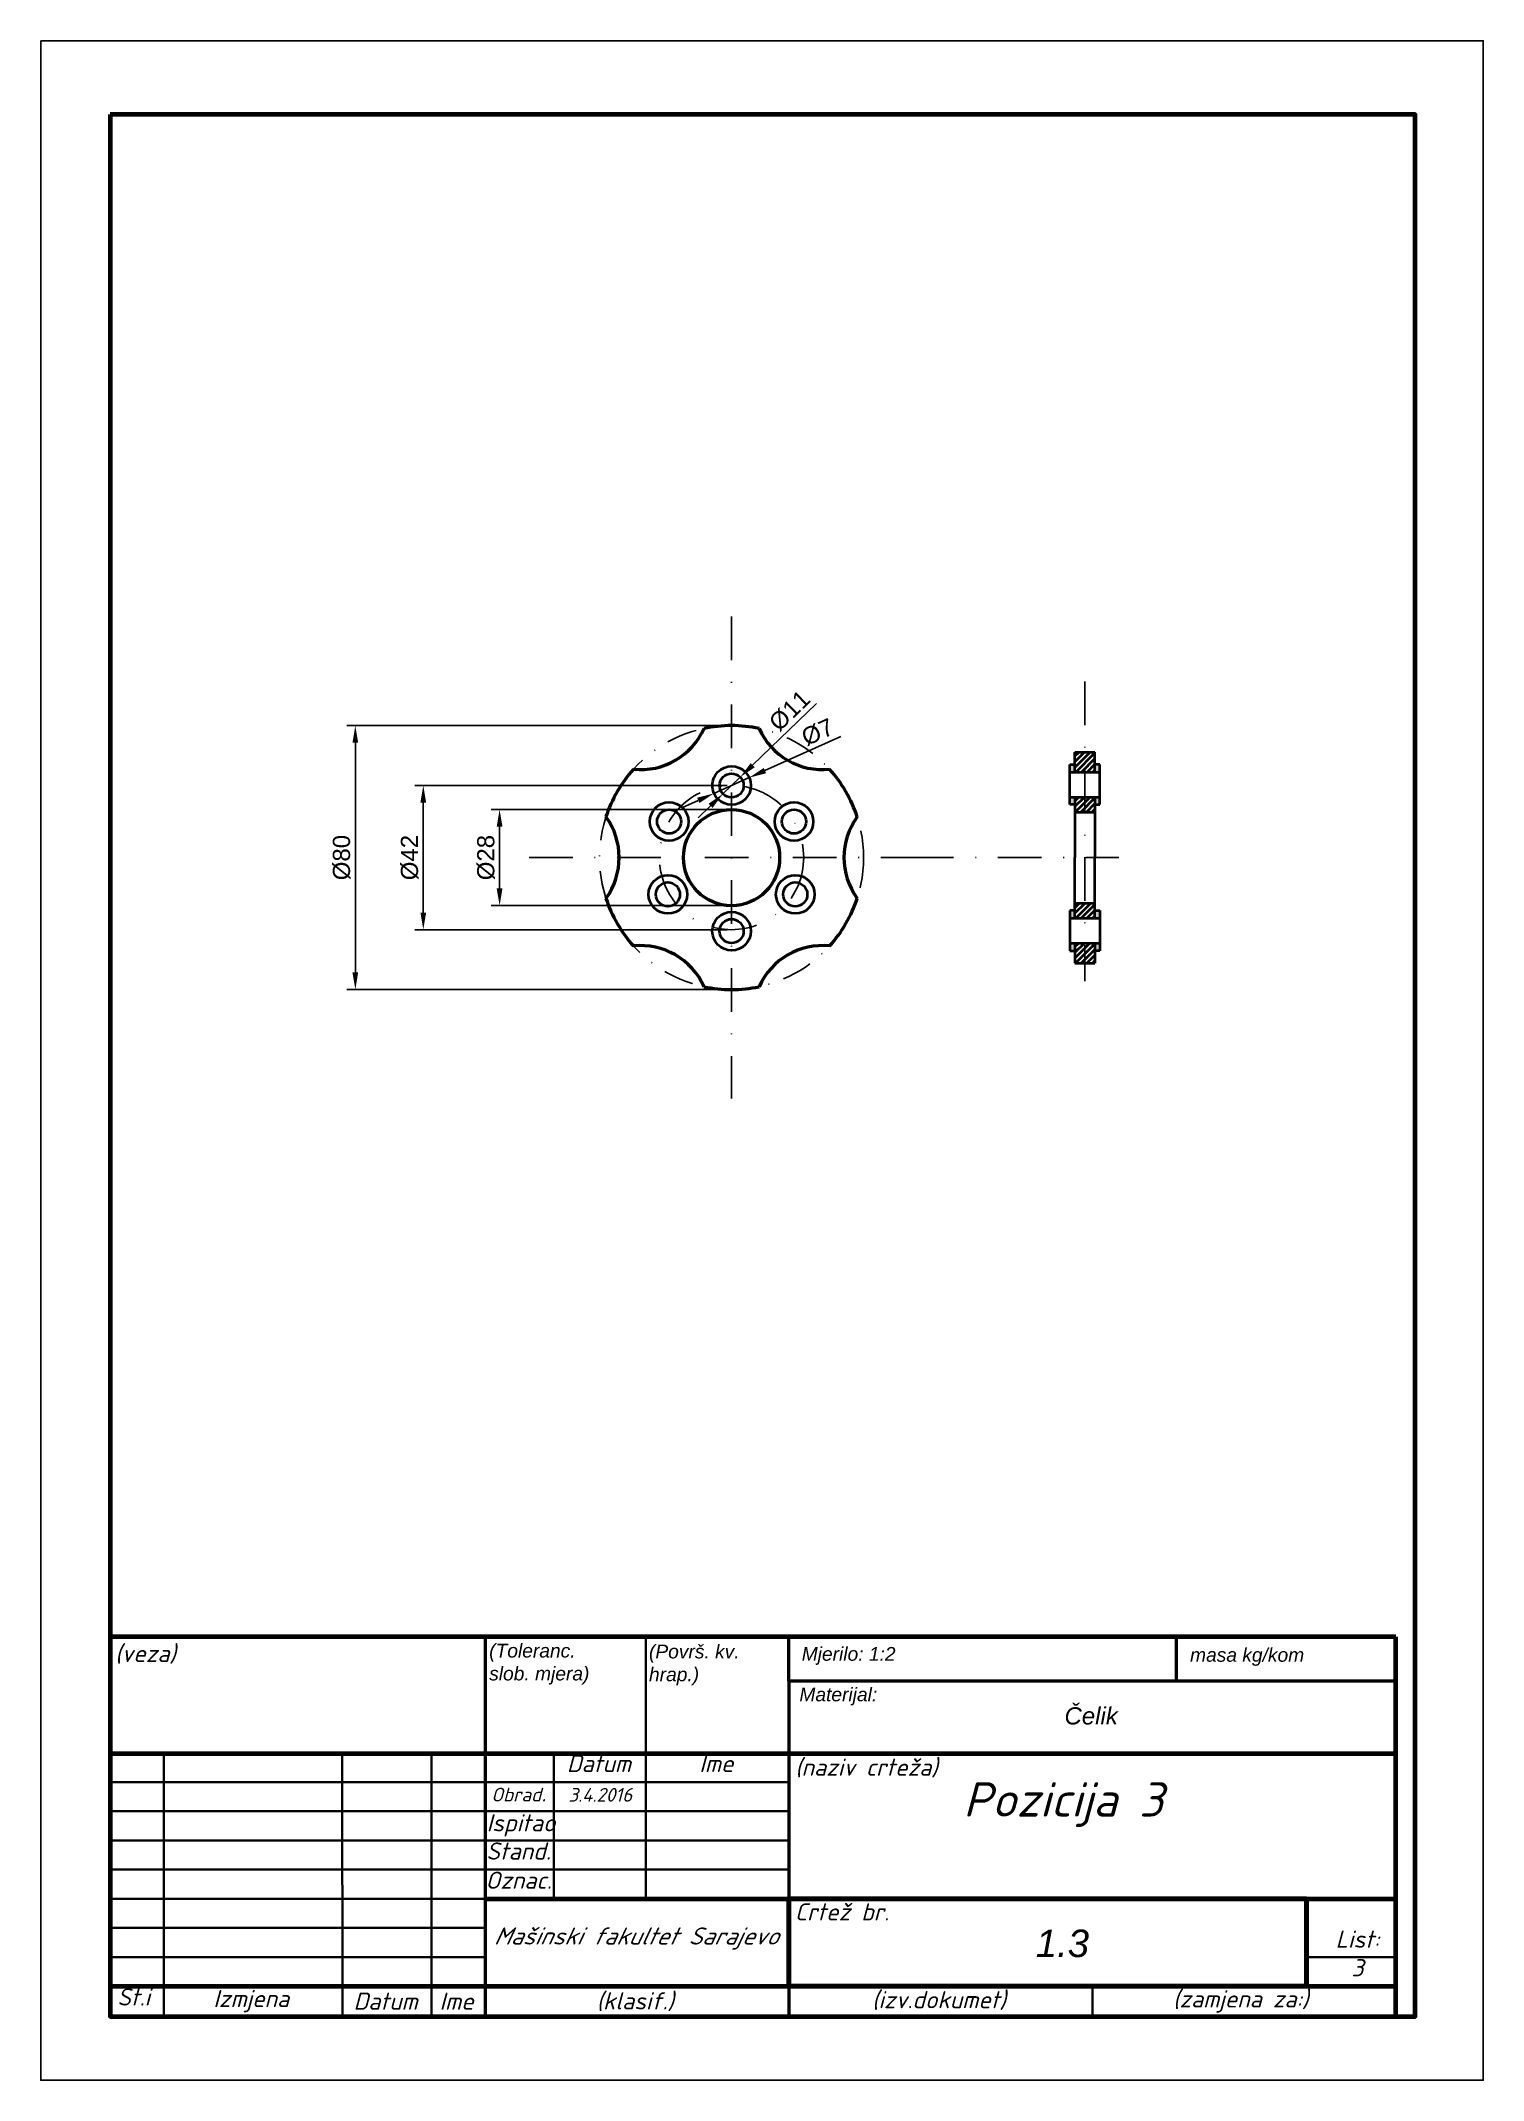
# Model space of a CAD drawing. Header units: millimetres. Extents: x -493 to 803, y 148 to 445.
# Drawn here: x 303.4 to 513.4, y 148.2 to 445.2 of the extents above; entities that cross this region are included whole.
import ezdxf

# ---------------------------------------------------------------- set-up
doc = ezdxf.new("R2010")
doc.units = ezdxf.units.MM
doc.linetypes.add('ACAD_ISO10W100', pattern=[18, 12, -3, 0, -3])
doc.linetypes.add('DASHDOT2', pattern=[12.7, 6.35, -3.175, 0, -3.175])
for name, color, linetype, lineweight in [('crta tacka crta', 7, 'ACAD_ISO10W100', 25), ('debela', 7, 'Continuous', 50), ('tanka', 7, 'Continuous', 25)]:
    doc.layers.add(name, color=color, linetype=linetype, lineweight=lineweight)
doc.styles.add('kosa75small', font='isocpeur.ttf', dxfattribs={"oblique": 15, "height": 2.5})
doc.styles.get("Standard").update_dxf_attribs({"font": 'arial.ttf'})
doc.dimstyles.new('ISO-25', dxfattribs={"dimtxt": 2.5, "dimasz": 2.5, "dimexe": 1.25, "dimexo": 0.625, "dimtad": 1, "dimtxsty": 'Standard', "dimcen": 2.5, "dimadec": 0, "dimazin": 0, "dimtfac": 1, "dimtmove": 0, "dimatfit": 3, "dimfxl": 1, "dimarcsym": 0})
pattern_1 = [(45, (-2401.5927, -1883.4169), (-0.40875934, 0.40875934), [])]

msp = doc.modelspace()

# ---------------------------------------------------------------- texts
at = {"color": 7, "style": 'kosa75small'}
for s, insert, char_height, width, attachment_point in [('(veza)', (314.24805, 211.62044), 2.5, 17.2587266, 1), ('Datum', (384.68869, 194.34459), 2.5, 13.4, 5), ('Ime', (401.78869, 194.34459), 2.5, 20.8, 5), ('(naziv crteža)', (413.26224, 195.0549), 2.5, 31.6730326, 1), ('{\\H0.8x;Obrad}.', (373.02157, 190.06208), 2.5, 12.9063524, 5), ('{\\H0.8x;3.4.2016}', (380.25263, 190.78243), 2.5, 20.8, 1), ('Pozicija 3', (437.73584, 191.60563), 5, 54.6700041, 1), ('Ispitao', (373.34263, 185.32806), 2.5, 10, 5), ('Stand.', (372.98869, 181.59459), 2.5, 10, 5), ('Oznac.', (372.98869, 177.34459), 2.5, 10, 5), ('Crtež br.', (413.20541, 173.98313), 2.5, 25.8721195, 1), ('{\\Q25;Mašinski fakultet Sarajevo}', (390.08869, 168.84459), 2.5, 44.2, 5), ('List:', (495.13557, 168.76382), 2.5, 13, 5), ('3', (495.13557, 164.59459), 2.5, 13, 5), ('St.i', (316.95572, 160.34459), 2.5, 7.8, 5), ('Izmjena', (334.06789, 159.73232), 2.5, 26, 5), ('Datum', (353.63196, 159.73232), 2.5, 13, 5), ('Ime', (363.96356, 159.73232), 2.5, 7.8, 5), ('(klasif.)', (389.97622, 159.65299), 2.5, 44.2, 5), ('(izv.dokumet)', (434.19832, 159.8237), 2.5, 44.2, 5), ('(zamjena za:)', (478.13073, 159.68186), 2.5, 44.2, 5)]:
    msp.add_mtext(s, dxfattribs=dict(at, insert=insert, char_height=char_height, width=width, attachment_point=attachment_point))
at = {"layer": 'debela', "attachment_point": 1}
for s, insert, char_height, width in [('{\\fArial|b0|i1|c238|p34;(Toleranc. slob. mjera)}', (368.71623, 211.77367), 2, 16.2834), ('{\\fArial|b0|i1|c238|p34;(Površ. kv. hrap.)}', (391.98093, 211.65023), 2, 13.8809), ('{\\fArial|b0|i1|c238|p34;masa kg/kom}', (470.75727, 211.16218), 2, 18.6909091), ('{\\fArial|b0|i1|c238|p34;Čelik}', (452.47892, 202.52887), 2.5, 38.1726)]:
    msp.add_mtext(s, dxfattribs=dict(at, insert=insert, char_height=char_height, width=width))
at = {"layer": 'debela', "lineweight": 13, "insert": (448.28123, 170.14911), "char_height": 4, "width": 43.9315149, "attachment_point": 1}
msp.add_mtext('{\\fArial|b0|i1|c238|p34;1.3}', dxfattribs=at)
at = {"layer": 'tanka', "char_height": 2, "attachment_point": 1}
for s, insert, width in [('{\\fArial|b0|i1|c238|p34;Mjerilo: 1:2}', (414.21841, 211.30366), 28.0506), ('{\\fArial|b0|i1|c238|p34;Materijal:}', (413.87823, 205.3973), 48.8842)]:
    msp.add_mtext(s, dxfattribs=dict(at, insert=insert, width=width))

# ---------------------------------------------------------------- blocks, each defined once
blk = doc.blocks.new('*D1')
at = {"layer": 'crta tacka crta', "color": 0, "linetype": 'ByBlock', "lineweight": -2, "transparency": 16777216}
for p, q in [((419.9, 343.88), (408.85, 338.93)), ((401.44, 335.62), (406.57, 337.91)), ((399.16, 334.6), (396.88, 333.58))]:
    blk.add_line(p, q, dxfattribs=at)
at = {"layer": 'crta tacka crta', "color": 0, "linetype": 'ByBlock', "lineweight": 25, "transparency": 16777216}
for points in [[(408.68, 339.32), (409.02, 338.55), (406.57, 337.91)], [(398.99, 334.98), (399.33, 334.22), (401.44, 335.62)]]:
    blk.add_solid(points, dxfattribs=at)
at = {"layer": 'Defpoints', "color": 0, "linetype": 'ByBlock', "lineweight": 25, "transparency": 16777216}
for p in [(401.44, 335.62), (406.57, 337.91)]:
    blk.add_point(p, dxfattribs=at)
at = {"layer": 'crta tacka crta', "color": 0, "linetype": 'ByBlock', "transparency": 16777216, "insert": (416.54, 344.53), "char_height": 2.5, "attachment_point": 5, "rotation": 24.1022}
blk.add_mtext('%%C7', dxfattribs=at)
blk = doc.blocks.new('*D2')
at = {"layer": 'crta tacka crta', "color": 0, "linetype": 'ByBlock', "lineweight": -2, "transparency": 16777216}
for p, q in [((416.38, 348.7), (407.07, 339.72)), ((402.74, 335.55), (405.27, 337.99)), ((400.94, 333.81), (399.14, 332.08))]:
    blk.add_line(p, q, dxfattribs=at)
at = {"layer": 'crta tacka crta', "color": 0, "linetype": 'ByBlock', "lineweight": 25, "transparency": 16777216}
for points in [[(406.78, 340.02), (407.36, 339.42), (405.27, 337.99)], [(400.65, 334.11), (401.23, 333.51), (402.74, 335.55)]]:
    blk.add_solid(points, dxfattribs=at)
at = {"layer": 'Defpoints', "color": 0, "linetype": 'ByBlock', "lineweight": 25, "transparency": 16777216}
for p in [(405.27, 337.99), (402.74, 335.55)]:
    blk.add_point(p, dxfattribs=at)
at = {"layer": 'crta tacka crta', "color": 0, "linetype": 'ByBlock', "transparency": 16777216, "insert": (412.46, 347.66), "char_height": 2.5, "attachment_point": 5, "rotation": 43.9584}
blk.add_mtext('%%C11', dxfattribs=at)
blk = doc.blocks.new('*D5')
at = {"layer": 'debela', "color": 0, "lineweight": -2, "transparency": 16777216}
for p, q in [((403.38, 333.27), (368.98, 333.27)), ((370.23, 330.77), (370.23, 321.77)), ((403.38, 319.27), (368.98, 319.27))]:
    blk.add_line(p, q, dxfattribs=at)
at = {"layer": 'debela', "color": 0, "lineweight": 25, "transparency": 16777216}
for points in [[(369.81, 330.77), (370.65, 330.77), (370.23, 333.27)], [(369.81, 321.77), (370.65, 321.77), (370.23, 319.27)]]:
    blk.add_solid(points, dxfattribs=at)
at = {"layer": 'Defpoints', "color": 0, "lineweight": 25, "transparency": 16777216}
for p in [(404, 333.27), (370.23, 319.27), (404, 319.27)]:
    blk.add_point(p, dxfattribs=at)
at = {"layer": 'debela', "color": 0, "lineweight": 25, "transparency": 16777216, "insert": (368.26, 326.27), "char_height": 2.5, "attachment_point": 5, "rotation": 90}
blk.add_mtext('%%C28', dxfattribs=at)
blk = doc.blocks.new('*D6')
at = {"layer": 'debela', "color": 0, "lineweight": -2, "transparency": 16777216}
for p, q in [((403.38, 336.77), (357.87, 336.77)), ((359.12, 334.27), (359.12, 318.27)), ((403.38, 315.77), (357.87, 315.77))]:
    blk.add_line(p, q, dxfattribs=at)
at = {"layer": 'debela', "color": 0, "lineweight": 25, "transparency": 16777216}
for points in [[(358.7, 334.27), (359.54, 334.27), (359.12, 336.77)], [(358.7, 318.27), (359.54, 318.27), (359.12, 315.77)]]:
    blk.add_solid(points, dxfattribs=at)
at = {"layer": 'Defpoints', "color": 0, "lineweight": 25, "transparency": 16777216}
for p in [(404, 336.77), (359.12, 315.77), (404, 315.77)]:
    blk.add_point(p, dxfattribs=at)
at = {"layer": 'debela', "color": 0, "lineweight": 25, "transparency": 16777216, "insert": (357.15, 326.27), "char_height": 2.5, "attachment_point": 5, "rotation": 90}
blk.add_mtext('%%C42', dxfattribs=at)
blk = doc.blocks.new('*D7')
at = {"layer": 'debela', "color": 0, "lineweight": -2, "transparency": 16777216}
for p, q in [((403.38, 345.49), (347.98, 345.49)), ((349.23, 342.99), (349.23, 309.55)), ((403.38, 307.05), (347.98, 307.05))]:
    blk.add_line(p, q, dxfattribs=at)
at = {"layer": 'debela', "color": 0, "lineweight": 25, "transparency": 16777216}
for points in [[(348.81, 342.99), (349.64, 342.99), (349.23, 345.49)], [(348.81, 309.55), (349.64, 309.55), (349.23, 307.05)]]:
    blk.add_solid(points, dxfattribs=at)
at = {"layer": 'Defpoints', "color": 0, "lineweight": 25, "transparency": 16777216}
for p in [(404, 345.49), (349.23, 307.05), (404, 307.05)]:
    blk.add_point(p, dxfattribs=at)
at = {"layer": 'debela', "color": 0, "lineweight": 25, "transparency": 16777216, "insert": (347.25, 326.27), "char_height": 2.5, "attachment_point": 5, "rotation": 90}
blk.add_mtext('%%C80', dxfattribs=at)

# ---------------------------------------------------------------- dimensions: what is measured, and where the dimension line sits
at = {"layer": 'crta tacka crta', "linetype": 'ByBlock'}
for p1, p2, text, picture, middle in [((402.74016, 335.54901), (405.26682, 337.98542), '%%C11', '*D2', (413.83149, 346.24422)), ((401.4403, 335.62052), (406.56668, 337.91391), '%%C7', '*D1', (417.34149, 342.73422))]:
    dim = msp.add_diameter_dim_2p(p1=p1, p2=p2, text=text, dimstyle='ISO-25', dxfattribs=at)
    dim.commit()
    dim.dimension.update_dxf_attribs({"geometry": picture, "text_midpoint": middle, "dimtype": 163})
at = {"layer": 'debela', "lineweight": 25}
for p1, p2, distance, text, picture, middle in [((404.00349, 345.48798), (404.00349, 307.04646), -54.77741, '%%C80', '*D7', (347.25473, 326.26722)), ((404.00349, 336.76722), (404.00349, 315.76722), -44.88253, '%%C42', '*D6', (357.14961, 326.26722)), ((404.00349, 333.26722), (404.00349, 319.26722), -33.7743, '%%C28', '*D5', (368.25784, 326.26722))]:
    dim = msp.add_aligned_dim(p1=p1, p2=p2, distance=distance, text=text, dimstyle='ISO-25', dxfattribs=at)
    dim.commit()
    dim.dimension.update_dxf_attribs({"geometry": picture, "text_midpoint": middle})

# ---------------------------------------------------------------- hatches: boundary and pattern name
at = {"layer": 'crta tacka crta', "linetype": 'ByBlock', "lineweight": 40}
h = msp.add_hatch(dxfattribs=at)
h.set_pattern_fill('ANSI31', color=256, scale=0.18207)
h.set_pattern_definition(pattern_1)
h.paths.add_polyline_path([(455.45343, 341.64084), (453.99687, 341.64084), (453.99687, 338.72772), (455.45343, 338.72772)])
h.paths.add_polyline_path([(455.45343, 335.08631), (453.99687, 335.08631), (453.99687, 332.90147), (455.45343, 332.90147)])
h.paths.add_polyline_path([(456.90999, 335.08631), (455.45343, 335.08631), (455.45343, 332.90147), (456.90999, 332.90147)])
h.paths.add_polyline_path([(456.90999, 341.64084), (455.45343, 341.64084), (455.45343, 338.72772), (456.90999, 338.72772)])
h = msp.add_hatch(color=256, dxfattribs=at)
h.dxf.hatch_style = 1
h.paths.add_polyline_path([(453.99687, 339.82014), (453.26859, 339.82014), (453.26859, 338.72772), (453.99687, 338.72772)])
h.paths.add_polyline_path([(457.63827, 339.82014), (456.90999, 339.82014), (456.90999, 338.72772), (457.63827, 338.72772)])
h.paths.add_polyline_path([(457.63827, 335.08631), (456.90999, 335.08631), (456.90999, 333.99389), (457.63827, 333.99389)])
h.paths.add_polyline_path([(453.99687, 335.08631), (453.26859, 335.08631), (453.26859, 333.99389), (453.99687, 333.99389)])
h = msp.add_hatch(color=256, dxfattribs=at)
h.dxf.hatch_style = 1
h.paths.add_polyline_path([(453.99687, 312.7143), (453.26859, 312.7143), (453.26859, 313.80672), (453.99687, 313.80672)])
h.paths.add_polyline_path([(457.63827, 312.7143), (456.90999, 312.7143), (456.90999, 313.80672), (457.63827, 313.80672)])
h.paths.add_polyline_path([(457.63827, 317.44812), (456.90999, 317.44812), (456.90999, 318.54054), (457.63827, 318.54054)])
h.paths.add_polyline_path([(453.99687, 317.44812), (453.26859, 317.44812), (453.26859, 318.54054), (453.99687, 318.54054)])
h = msp.add_hatch(dxfattribs=at)
h.set_pattern_fill('ANSI31', color=256, scale=0.18207)
h.set_pattern_definition(pattern_1)
h.paths.add_polyline_path([(455.45343, 310.89359), (453.99687, 310.89359), (453.99687, 313.80672), (455.45343, 313.80672)])
h.paths.add_polyline_path([(455.45343, 317.44812), (453.99687, 317.44812), (453.99687, 319.63296), (455.45343, 319.63296)])
h.paths.add_polyline_path([(456.90999, 317.44812), (455.45343, 317.44812), (455.45343, 319.63296), (456.90999, 319.63296)])
h.paths.add_polyline_path([(456.90999, 310.89359), (455.45343, 310.89359), (455.45343, 313.80672), (456.90999, 313.80672)])

# ---------------------------------------------------------------- linework, layer by layer
msp.add_lwpolyline([(303.43391, 445.21959), (303.43391, 148.21959), (513.43391, 148.21959), (513.43391, 445.21959), (303.43391, 445.21959)])
at = {"lineweight": 70}
msp.add_lwpolyline([(313.53197, 434.47914), (313.53197, 157.47914), (503.53197, 157.47914), (503.53197, 434.47914)], close=True, dxfattribs=at)
at = {"layer": 'crta tacka crta', "linetype": 'DASHDOT2'}
for p, q in [((404.00349, 361.36722), (404.00349, 291.16722)), ((455.45343, 351.92154), (455.45343, 308.27891)), ((432.08349, 326.26722), (372.41349, 326.26722)), ((429.97749, 326.26722), (460.38687, 326.26722))]:
    msp.add_line(p, q, dxfattribs=at)
at = {"layer": 'crta tacka crta', "linetype": 'ByBlock', "lineweight": 40}
for p, q in [((453.99687, 338.72772), (453.99687, 341.64084)), ((453.99687, 341.64084), (456.90999, 341.64084)), ((456.90999, 338.72772), (456.90999, 341.64084)), ((453.26859, 333.99389), (453.26859, 339.82014)), ((453.26859, 339.82014), (453.99687, 339.82014)), ((453.26859, 338.72772), (457.63827, 338.72772)), ((457.63827, 339.82014), (456.90999, 339.82014)), ((457.63827, 333.99389), (457.63827, 339.82014)), ((453.26859, 335.08631), (457.63827, 335.08631)), ((453.99687, 333.99389), (453.26859, 333.99389)), ((453.99687, 335.08631), (453.99687, 326.26722)), ((453.99687, 332.90151), (456.90999, 332.90151)), ((456.90999, 335.08631), (456.90999, 326.26722)), ((456.90999, 333.99389), (457.63827, 333.99389)), ((453.99687, 317.44812), (453.99687, 326.26722)), ((456.90999, 317.44812), (456.90999, 326.26722)), ((453.99687, 318.54054), (453.26859, 318.54054)), ((453.26859, 318.54054), (453.26859, 312.7143)), ((453.99687, 319.63292), (456.90999, 319.63292)), ((456.90999, 318.54054), (457.63827, 318.54054)), ((457.63827, 318.54054), (457.63827, 312.7143)), ((453.26859, 317.44812), (457.63827, 317.44812)), ((453.26859, 313.80672), (457.63827, 313.80672)), ((453.26859, 312.7143), (453.99687, 312.7143)), ((453.99687, 313.80672), (453.99687, 310.89359)), ((456.90999, 313.80672), (456.90999, 310.89359)), ((457.63827, 312.7143), (456.90999, 312.7143)), ((453.99687, 310.89359), (456.90999, 310.89359))]:
    msp.add_line(p, q, dxfattribs=at)
at = {"layer": 'crta tacka crta', "linetype": 'DASHDOT2', "ltscale": 0.7}
msp.add_circle((404.00349, 326.26722), 19.22076, dxfattribs=at)
at = {"layer": 'crta tacka crta', "linetype": 'ByBlock', "lineweight": 40}
for centre, radius in [((404.00349, 336.76722), 2.808), ((404.00349, 336.76722), 1.755), ((394.91022, 331.51722), 2.808), ((394.91022, 331.51722), 1.755), ((413.09676, 331.51722), 2.808), ((413.09676, 331.51722), 1.755), ((394.73225, 320.91447), 2.808), ((394.73225, 320.91447), 1.755), ((413.27472, 320.91447), 2.808), ((413.27472, 320.91447), 1.755), ((404.00349, 315.56172), 2.808), ((404.00349, 315.56172), 1.755)]:
    msp.add_circle(centre, radius, dxfattribs=at)
at = {"layer": 'crta tacka crta', "linetype": 'DASHDOT2'}
msp.add_circle((404.00349, 326.26722), 10.5, dxfattribs=at)
at = {"layer": 'crta tacka crta', "linetype": 'ByBlock', "lineweight": 50}
for centre, radius, start, end in [((390.75675, 349.21124), 10.12986, 264.1529516, 335.8470484), ((404.00349, 326.26722), 19.22076, 77.9772537, 102.0227463), ((417.25023, 349.21124), 10.12986, 204.1529516, 275.8470484), ((404.00349, 326.26722), 19.22076, 137.9772537, 162.0227463), ((404.00349, 326.26722), 19.22076, 17.9772537, 42.0227463), ((377.51001, 326.26722), 10.12986, 324.1529516, 35.8470484), ((430.49697, 326.26722), 10.12986, 144.1529516, 215.8470484), ((404.00349, 326.26722), 19.22076, 197.9772537, 222.0227463), ((404.00349, 326.26722), 19.22076, 317.9772537, 342.0227463), ((390.75675, 303.32319), 10.12986, 24.1529516, 95.8470484), ((417.25023, 303.32319), 10.12986, 84.1529516, 155.8470484), ((404.00349, 326.26722), 19.22076, 257.9772537, 282.0227463)]:
    msp.add_arc(centre, radius, start, end, dxfattribs=at)
at = {"layer": 'debela', "lineweight": 70}
for p, q in [((500.73197, 212.81077), (313.53197, 212.81077)), ((500.73197, 157.56077), (500.73197, 212.81077)), ((313.53197, 195.81077), (500.73197, 195.81077)), ((368.13166, 174.64315), (500.73197, 174.64315)), ((313.53197, 161.89315), (500.73197, 161.89315))]:
    msp.add_line(p, q, dxfattribs=at)
at = {"layer": 'debela', "lineweight": 50}
for p, q in [((368.13197, 212.81077), (368.13152, 157.47914)), ((412.33197, 206.31077), (412.33197, 212.81077)), ((412.33197, 206.31077), (412.32905, 157.48698)), ((500.73197, 206.31077), (412.33197, 206.31077))]:
    msp.add_line(p, q, dxfattribs=at)
at = {"layer": 'debela', "lineweight": 120}
for p, q in [((412.32932, 161.89315), (412.33008, 174.64315)), ((412.33008, 174.64315), (487.73197, 174.64315)), ((487.73197, 174.64315), (487.73197, 161.89315)), ((487.73197, 161.89315), (412.32932, 161.89315))]:
    msp.add_line(p, q, dxfattribs=at)
at = {"layer": 'debela', "lineweight": 50}
msp.add_circle((404.00349, 326.26722), 7, dxfattribs=at)
at = {"layer": 'tanka'}
for p, q in [((313.53197, 212.81077), (368.13197, 212.81077)), ((368.13197, 212.81077), (391.53197, 212.81077)), ((368.13197, 212.81077), (391.53197, 212.81077)), ((500.73197, 212.81077), (468.73197, 212.81077)), ((500.73197, 212.81077), (500.73197, 206.31077)), ((313.53197, 195.81077), (321.33197, 195.81077)), ((347.33197, 195.81077), (360.33197, 195.81077)), ((368.13197, 195.81077), (378.13197, 195.81077)), ((412.33197, 191.64315), (412.33197, 187.39315)), ((412.33197, 183.14315), (412.33197, 178.89315)), ((500.73197, 183.14315), (500.73197, 178.89315)), ((500.73197, 174.64315), (500.73197, 166.14315)), ((368.13197, 170.39315), (368.13197, 166.14315)), ((500.73197, 161.89315), (487.73197, 161.89315))]:
    msp.add_line(p, q, dxfattribs=at)
at = {"layer": 'tanka', "lineweight": 35}
for p, q in [((391.53197, 212.81077), (391.53197, 174.64315)), ((321.33197, 195.81077), (321.33354, 157.48466)), ((347.34376, 157.5003), (347.33197, 195.81077)), ((360.33197, 195.81077), (360.3395, 157.47914)), ((378.13197, 195.81077), (378.13197, 174.64315)), ((313.53197, 191.64315), (412.33197, 191.64315)), ((412.33197, 187.39315), (313.53197, 187.39315)), ((313.53197, 183.14315), (412.33197, 183.14315)), ((412.33197, 178.89315), (313.53197, 178.89315)), ((313.53197, 174.64315), (412.33197, 174.64315)), ((313.53197, 170.39315), (368.13197, 170.39315)), ((368.13197, 166.14315), (313.53197, 166.14315)), ((500.73197, 166.14315), (487.73197, 166.14315)), ((456.53384, 157.48314), (456.53197, 161.89315))]:
    msp.add_line(p, q, dxfattribs=at)
at = {"layer": 'tanka', "lineweight": 50}
for p, q in [((468.73197, 212.81077), (468.73197, 206.31077)), ((500.73197, 191.64315), (500.73197, 187.39315)), ((487.73197, 161.89315), (487.73197, 174.64315))]:
    msp.add_line(p, q, dxfattribs=at)

msp.set_redraw_order([(e.dxf.handle, doc.entitydb.next_handle()) for e in msp.query("TEXT MTEXT ATTDEF DIMENSION ARC_DIMENSION")])  # texts and dimensions are drawn at this point

doc.saveas('drawing.dxf')
